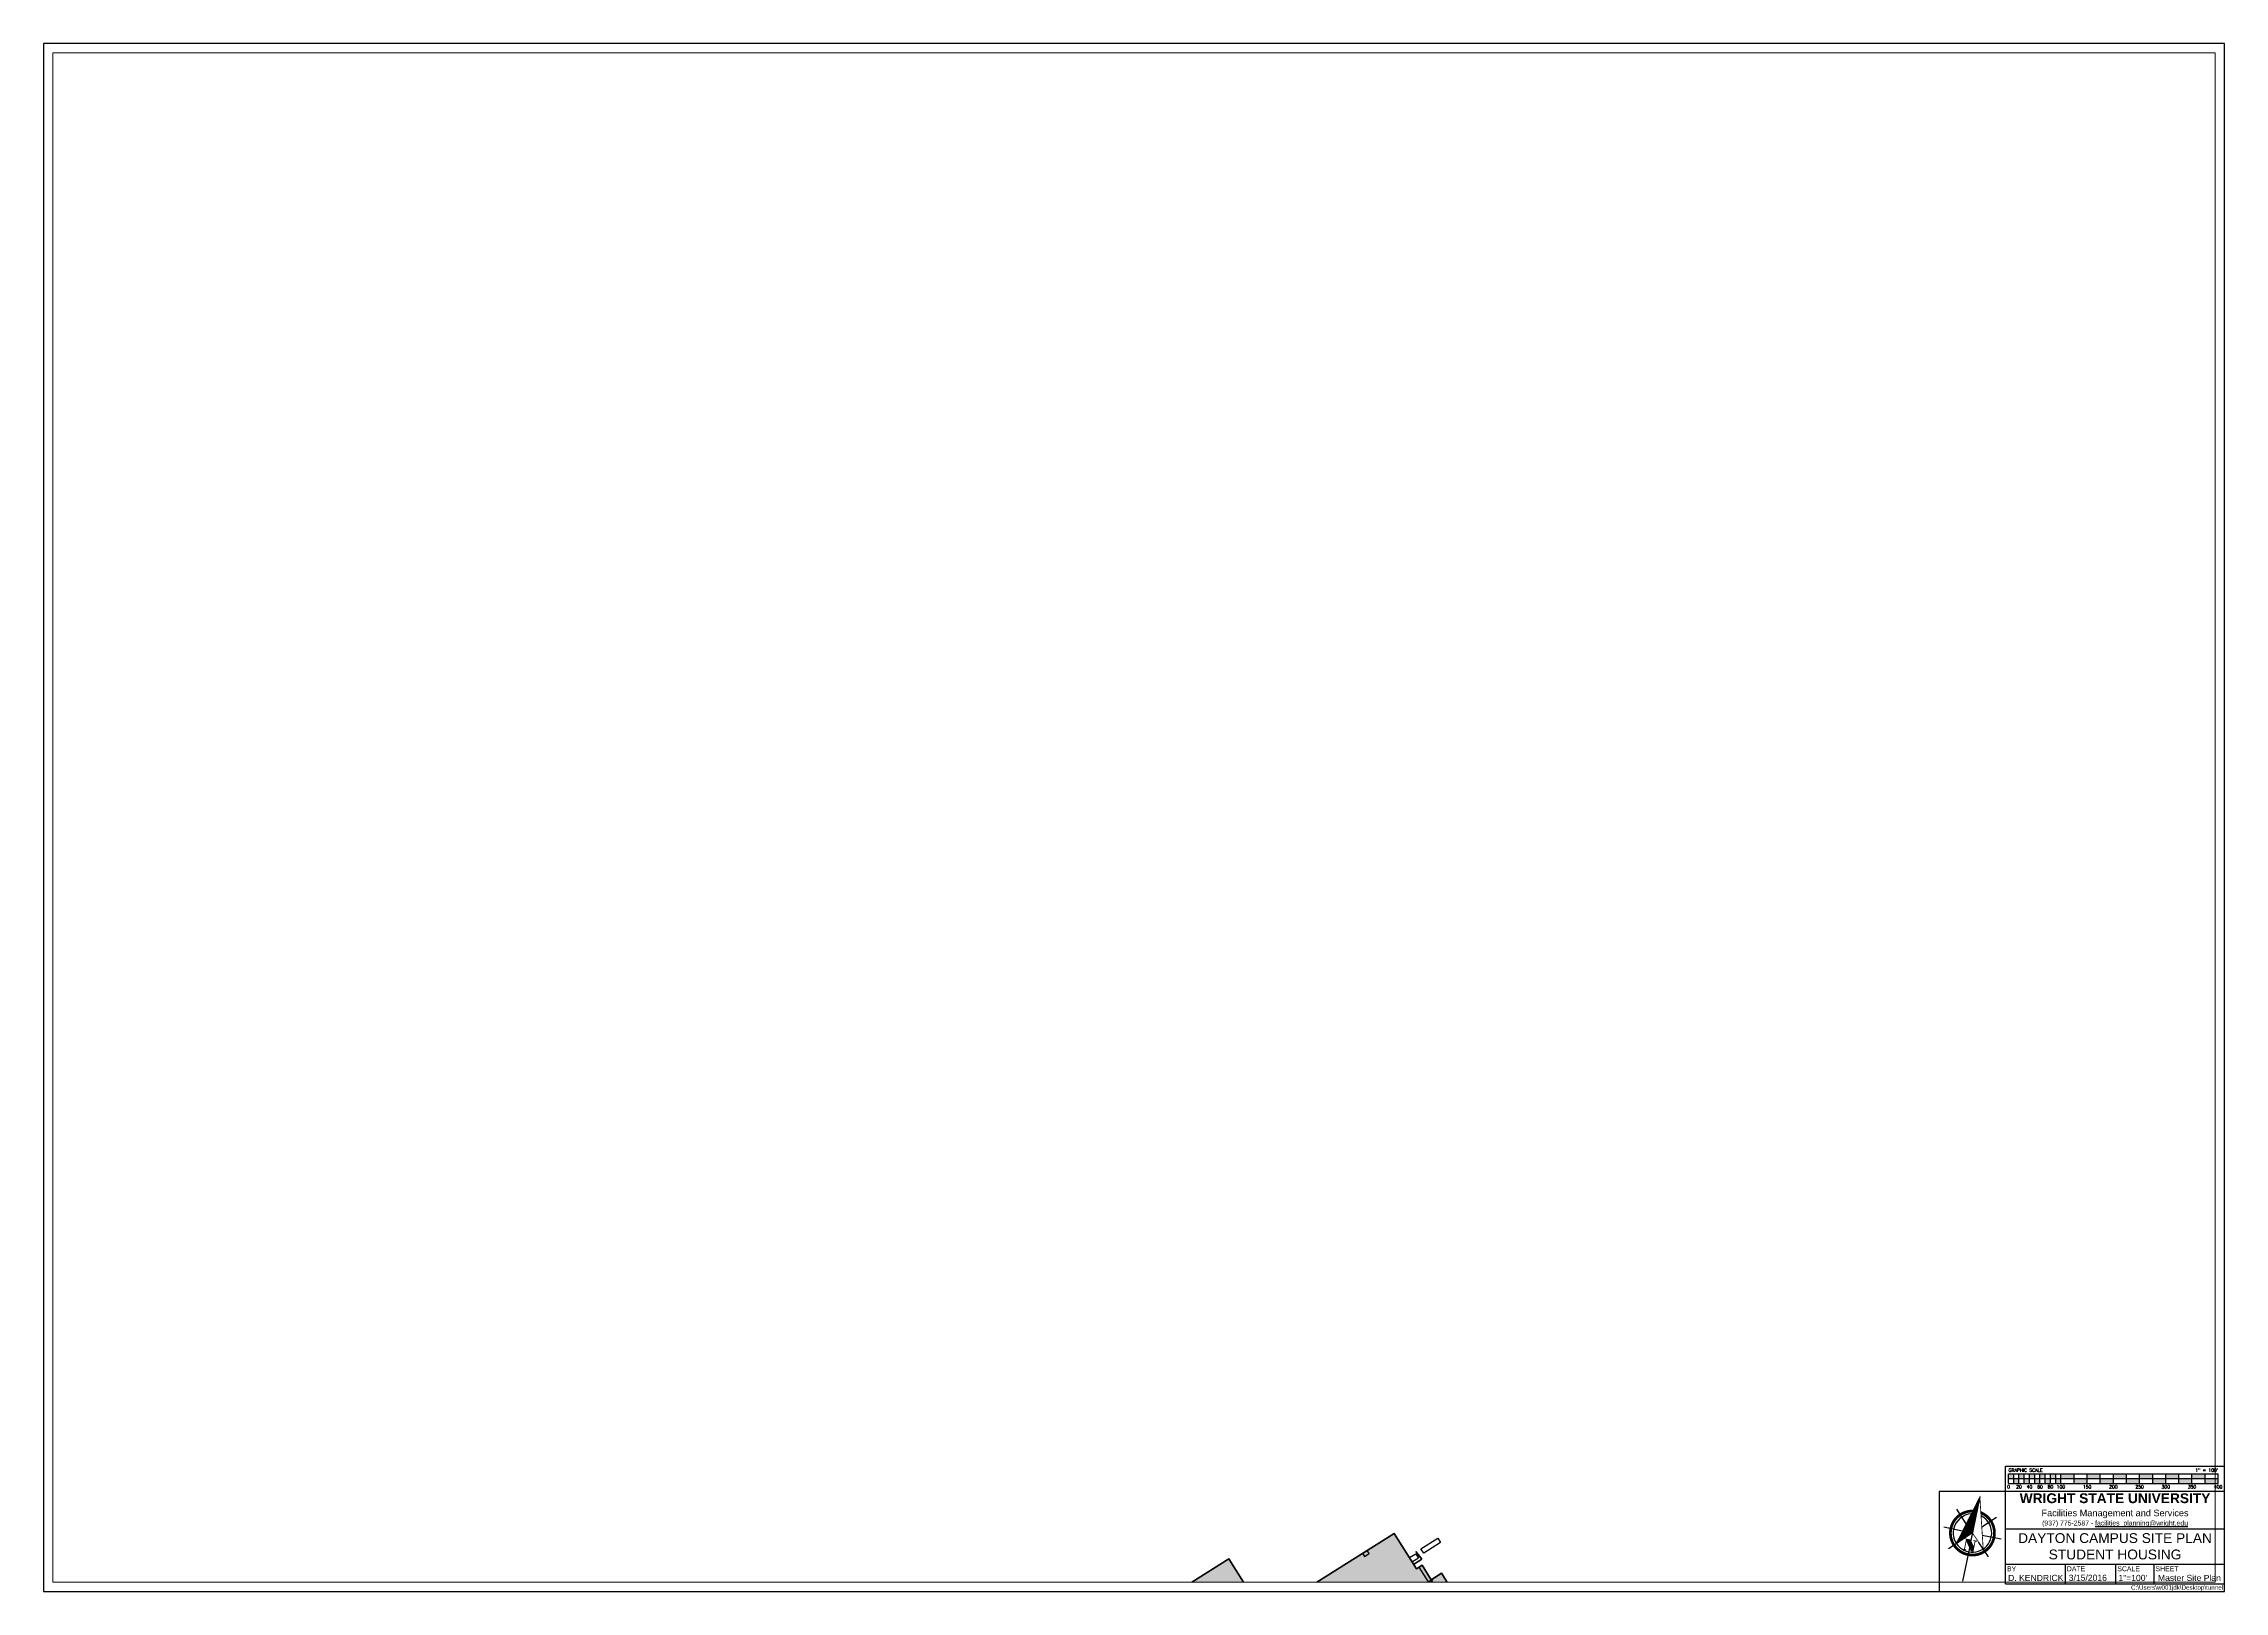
# Paper-space layout '3 00 - Campus Master Site Plans - Student Housing' of a CAD drawing. Header units: inches. Extents: x 0 to 41.6, y 0.1 to 29.6.
# The model-space entities are those that its viewports show. They can reach past a viewport. Long polylines and large blocks are cut down to what shows.
import ezdxf
from ezdxf.enums import TextEntityAlignment as Align

# ---------------------------------------------------------------- set-up
doc = ezdxf.new("R2010")
doc.units = ezdxf.units.IN
doc.header["$LTSCALE"] = 0.5
doc.header["$MEASUREMENT"] = 0
doc.set_wipeout_variables(frame=1)
doc.linetypes.add('HIDDEN', pattern=[0.375, 0.25, -0.125])
for name, color, linetype in [('BORDER', 11, 'Continuous'), ('BORDER-NOTE', 2, 'Continuous'), ('Buildings - Flagpoles', 114, 'Continuous'), ('Buildings - Hatch - Main Campus', 144, 'Continuous'), ('Buildings - Outline', 30, 'Continuous'), ('Buildings - Outside Mechanical Equipment', 54, 'Continuous'), ('Buildings - Text - Main Buildings', 100, 'Continuous'), ('Graphic Scale', 114, 'Continuous'), ('North Arrow', 2, 'Continuous'), ('Tunnel  - Hatch - Area not in a building', 151, 'Continuous'), ('Tunnel - Area not in a building', 151, 'Continuous'), ('Tunnel - Hatch', 51, 'Continuous'), ('Tunnel - Outline', 120, 'Continuous'), ('Wipeout', 7, 'Continuous')]:
    doc.layers.add(name, color=color, linetype=linetype)
doc.layers.add('Buildings - Outline - THICK', color=25, linetype='Continuous', lineweight=100)
for name, color, linetype, plot in [('Tunnel - Elevators', 3, 'Continuous', False), ('Tunnel - Polyline Length', 4, 'Continuous', False), ('Tunnel - Stairs', 210, 'Continuous', False), ('Viewport', 6, 'Continuous', False)]:
    doc.layers.add(name, color=color, linetype=linetype, plot=plot)
doc.styles.add('Arial', font='arial.ttf')
doc.styles.add('SIMPLEX', font='SIMPLEX.shx', dxfattribs={"width": 0.75})
doc.styles.add('Title Block', font='arial.ttf')

# ---------------------------------------------------------------- blocks, each defined once
blk = doc.blocks.new('*X9')
at = {"color": 0}
for p, q in [((146.36, -413.14), (147.62, -411.88)), ((146.55, -412.41), (147.62, -411.35)), ((146.75, -411.68), (147.62, -410.82)), ((146.95, -410.95), (147.62, -410.29)), ((147.15, -410.22), (147.62, -409.76)), ((147.35, -409.49), (147.62, -409.23)), ((147.55, -408.76), (147.62, -408.7)), ((143.36, -424.09), (147.62, -419.83)), ((143.56, -423.36), (147.62, -419.3)), ((143.76, -422.63), (147.62, -418.77)), ((143.96, -421.9), (147.62, -418.24)), ((144.16, -421.17), (147.62, -417.71)), ((144.36, -420.44), (147.62, -417.18)), ((144.56, -419.71), (147.62, -416.65)), ((144.76, -418.98), (147.62, -416.12)), ((144.96, -418.25), (147.62, -415.59)), ((145.16, -417.52), (147.62, -415.06)), ((145.36, -416.79), (147.62, -414.53)), ((145.56, -416.06), (147.62, -414)), ((145.76, -415.33), (147.62, -413.47)), ((145.96, -414.6), (147.62, -412.94)), ((146.16, -413.87), (147.62, -412.41)), ((142.76, -426.28), (147.62, -421.42)), ((142.96, -425.55), (147.62, -420.89)), ((143.16, -424.82), (147.62, -420.36))]:
    blk.add_line(p, q, dxfattribs=at)
blk = doc.blocks.new('north_small')
at = {"layer": 'North Arrow'}
blk.add_hatch(color=256, dxfattribs=at).paths.add_polyline_path([(0.153, 0.79), (0.041, 0.813), (0.04, 0.805), (0.069, 0.799), (0.034, 0.63), (0.034, 0.626), (0.033, 0.623), (0.032, 0.621), (0.03, 0.618), (0.029, 0.616), (0.028, 0.614), (0.026, 0.613), (0.024, 0.612), (0.023, 0.612), (0.021, 0.612), (0.019, 0.611), (0.016, 0.611), (0.013, 0.611), (0.01, 0.612), (0.006, 0.612), (0.002, 0.613), (0, 0.613), (-0.001, 0.605), (0.068, 0.591), (0.069, 0.599), (0.065, 0.6), (0.061, 0.601), (0.058, 0.602), (0.054, 0.604), (0.052, 0.605), (0.05, 0.606), (0.048, 0.607), (0.047, 0.608), (0.046, 0.609), (0.045, 0.611), (0.045, 0.613), (0.044, 0.615), (0.044, 0.618), (0.044, 0.621), (0.045, 0.625), (0.046, 0.628), (0.073, 0.762), (0.158, 0.573), (0.204, 0.563), (0.24, 0.738), (0.241, 0.742), (0.242, 0.745), (0.243, 0.748), (0.244, 0.751), (0.245, 0.753), (0.247, 0.755), (0.248, 0.756), (0.249, 0.757), (0.251, 0.758), (0.253, 0.758), (0.255, 0.758), (0.258, 0.758), (0.261, 0.758), (0.264, 0.758), (0.267, 0.758), (0.271, 0.757), (0.273, 0.757), (0.275, 0.765), (0.206, 0.779), (0.205, 0.771), (0.205, 0.771), (0.209, 0.77), (0.213, 0.769), (0.217, 0.767), (0.22, 0.766), (0.222, 0.765), (0.225, 0.764), (0.226, 0.762), (0.228, 0.761), (0.229, 0.759), (0.229, 0.758), (0.23, 0.756), (0.23, 0.753), (0.23, 0.75), (0.23, 0.747), (0.229, 0.744), (0.229, 0.74), (0.212, 0.659)])
for p, q in [((0.07, 1.095), (-0.113, 1.373)), ((0.329, 1.605), (0.159, 0.777)), ((0, 0.955), (-0.358, 1.029)), ((0.366, 1.034), (0.644, 1.218)), ((0.376, 0.878), (0.734, 0.805)), ((0.01, 0.799), (-0.269, 0.616)), ((0.13, 0.634), (0, 0)), ((0.305, 0.739), (0.489, 0.46))]:
    blk.add_line(p, q, dxfattribs=at)
at = {"layer": 'North Arrow', "const_width": 0.0525}
for points in [[(-0.224, 1.001, 1), (0.599, 0.833, 0.359415), (0.349, 1.305, 1)], [(0.193, 1.337, 0.359415), (-0.224, 1.001, 1)]]:
    blk.add_lwpolyline(points, format="xyb", dxfattribs=at)
at = {"layer": 'North Arrow'}
for points, const_width in [([(-0.122, 0.715), (0.329, 1.605), (0.393, 0.612), (0.188, 0.917), (-0.122, 0.715)], 0.0158), ([(0.046, 0.628), (0.045, 0.625), (0.044, 0.621), (0.044, 0.618), (0.044, 0.615), (0.045, 0.613), (0.045, 0.611), (0.046, 0.609), (0.047, 0.608), (0.048, 0.607), (0.05, 0.606), (0.052, 0.605), (0.054, 0.604), (0.058, 0.602), (0.061, 0.601), (0.065, 0.6), (0.069, 0.599), (0.068, 0.591), (-0.001, 0.605), (0, 0.613), (0.002, 0.613), (0.006, 0.612), (0.01, 0.612), (0.013, 0.611), (0.016, 0.611), (0.019, 0.611), (0.021, 0.612), (0.023, 0.612), (0.024, 0.612), (0.026, 0.613), (0.028, 0.614), (0.029, 0.616), (0.03, 0.618), (0.032, 0.621), (0.033, 0.623), (0.034, 0.626), (0.034, 0.63), (0.069, 0.799), (0.04, 0.805), (0.041, 0.813), (0.153, 0.79), (0.212, 0.659), (0.229, 0.74), (0.229, 0.744), (0.23, 0.747), (0.23, 0.75), (0.23, 0.753), (0.23, 0.756), (0.229, 0.758), (0.229, 0.759), (0.228, 0.761), (0.226, 0.762), (0.225, 0.764), (0.222, 0.765), (0.22, 0.766), (0.217, 0.767), (0.213, 0.769), (0.209, 0.77), (0.205, 0.771), (0.205, 0.771), (0.206, 0.779), (0.275, 0.765), (0.273, 0.757), (0.271, 0.757), (0.267, 0.758), (0.264, 0.758), (0.261, 0.758), (0.258, 0.758), (0.255, 0.758), (0.253, 0.758), (0.251, 0.758), (0.249, 0.757), (0.248, 0.756), (0.247, 0.755), (0.245, 0.753), (0.244, 0.751), (0.243, 0.748), (0.242, 0.745), (0.241, 0.742), (0.24, 0.738), (0.204, 0.563), (0.158, 0.573), (0.073, 0.762), (0.046, 0.628), (0.046, 0.628)], 0.00525)]:
    blk.add_lwpolyline(points, dxfattribs=dict(at, const_width=const_width))
for start, end in [(93.448, 168.4211), (168.4211, 348.4211), (348.4211, 63.3941)]:
    blk.add_arc((0.188, 0.917), 0.367, start, end, dxfattribs=at)
at = {"layer": 'North Arrow', "xscale": 0.05250000000000003, "yscale": 0.05250000000000003, "zscale": 0.05250000000000003, "rotation": 348.4210566735326}
blk.add_blockref('*X9', (-2.959, 24.171), dxfattribs=at)
blk = doc.blocks.new('1200')
at = {"layer": 'Graphic Scale'}
h = blk.add_hatch(color=256, dxfattribs=at)
h.paths.add_polyline_path([(0.086, 0.315), (0.086, 0.221), (0.186, 0.221), (0.186, 0.315)])
h.paths.add_polyline_path([(0.286, 0.221), (0.186, 0.221), (0.186, 0.127), (0.286, 0.127)])
h.paths.add_polyline_path([(0.386, 0.315), (0.286, 0.315), (0.286, 0.221), (0.386, 0.221)])
h.paths.add_polyline_path([(0.486, 0.221), (0.386, 0.221), (0.386, 0.127), (0.486, 0.127)])
h.paths.add_polyline_path([(0.486, 0.315), (0.486, 0.221), (0.586, 0.221), (0.586, 0.315)])
h.paths.add_polyline_path([(0.586, 0.221), (0.586, 0.127), (0.686, 0.127), (0.686, 0.221)])
h.paths.add_polyline_path([(0.686, 0.221), (0.786, 0.221), (0.786, 0.315), (0.686, 0.315)])
h.paths.add_polyline_path([(0.886, 0.221), (0.786, 0.221), (0.786, 0.127), (0.886, 0.127)])
h.paths.add_polyline_path([(0.986, 0.315), (0.886, 0.315), (0.886, 0.221), (0.986, 0.221)])
h.paths.add_polyline_path([(0.986, 0.221), (0.986, 0.127), (1.086, 0.127), (1.086, 0.221)])
h.paths.add_polyline_path([(1.336, 0.221), (1.336, 0.315), (1.086, 0.315), (1.086, 0.221)])
h.paths.add_polyline_path([(1.586, 0.127), (1.586, 0.221), (1.336, 0.221), (1.336, 0.127)])
h.paths.add_polyline_path([(1.836, 0.221), (1.836, 0.315), (1.586, 0.315), (1.586, 0.221)])
h.paths.add_polyline_path([(2.086, 0.127), (2.086, 0.221), (1.836, 0.221), (1.836, 0.127)])
h.paths.add_polyline_path([(2.336, 0.221), (2.336, 0.315), (2.086, 0.315), (2.086, 0.221)])
h.paths.add_polyline_path([(2.586, 0.127), (2.586, 0.221), (2.336, 0.221), (2.336, 0.127)])
h.paths.add_polyline_path([(2.586, 0.315), (2.586, 0.221), (2.836, 0.221), (2.836, 0.315)])
h.paths.add_polyline_path([(2.836, 0.221), (2.836, 0.127), (3.086, 0.127), (3.086, 0.221)])
h.paths.add_polyline_path([(3.086, 0.315), (3.086, 0.221), (3.336, 0.221), (3.336, 0.315)])
h.paths.add_polyline_path([(3.336, 0.221), (3.336, 0.127), (3.586, 0.127), (3.586, 0.221)])
h.paths.add_polyline_path([(3.586, 0.315), (3.586, 0.221), (3.836, 0.221), (3.836, 0.315)])
h.paths.add_polyline_path([(3.836, 0.221), (3.836, 0.127), (4.086, 0.127), (4.086, 0.221)])
for p, q in [((0.086, 0.127), (0.086, 0.315)), ((0.086, 0.315), (4.086, 0.315)), ((0.086, 0.221), (4.086, 0.221)), ((0.086, 0.127), (4.086, 0.127)), ((0.186, 0.127), (0.186, 0.315)), ((0.286, 0.127), (0.286, 0.315)), ((0.386, 0.127), (0.386, 0.315)), ((0.486, 0.127), (0.486, 0.315)), ((0.586, 0.127), (0.586, 0.315)), ((0.686, 0.127), (0.686, 0.315)), ((0.786, 0.127), (0.786, 0.315)), ((0.886, 0.127), (0.886, 0.315)), ((0.986, 0.127), (0.986, 0.315)), ((1.086, 0.127), (1.086, 0.315)), ((1.336, 0.127), (1.336, 0.315)), ((1.586, 0.127), (1.586, 0.315)), ((1.836, 0.127), (1.836, 0.315)), ((2.086, 0.127), (2.086, 0.315)), ((2.336, 0.127), (2.336, 0.315)), ((2.586, 0.127), (2.586, 0.315)), ((2.836, 0.127), (2.836, 0.315)), ((3.086, 0.127), (3.086, 0.315)), ((3.336, 0.127), (3.336, 0.315)), ((3.586, 0.127), (3.586, 0.315)), ((3.836, 0.127), (3.836, 0.315)), ((4.086, 0.127), (4.086, 0.315))]:
    blk.add_line(p, q, dxfattribs=at)
at = {"layer": 'Graphic Scale', "style": 'SIMPLEX'}
for s, p in [('0', (0.086, 0.066)), ('20', (0.286, 0.066)), ('40', (0.486, 0.066)), ('60', (0.686, 0.066)), ('80', (0.886, 0.066)), ('100', (1.086, 0.066)), ('150', (1.586, 0.066)), ('200', (2.086, 0.066)), ('250', (2.586, 0.066)), ('300', (3.086, 0.066)), ('350', (3.586, 0.066)), ('400', (4.086, 0.066))]:
    blk.add_text(s, height=0.0625, dxfattribs=at).set_placement(p, align=Align.MIDDLE_CENTER)
blk.add_text('GRAPHIC SCALE', height=0.0625, dxfattribs=at).set_placement((0.086, 0.383), align=Align.MIDDLE_LEFT)
blk.add_text('1" = 100\'', height=0.0625, dxfattribs=at).set_placement((4.086, 0.383), align=Align.MIDDLE_RIGHT)
blk = doc.blocks.new('elevator')
at = {"linetype": 'Continuous', "lineweight": -3, "const_width": 5}
blk.add_lwpolyline([(42, 42), (42, -42), (-42, -42), (-42, 42)], close=True, dxfattribs=at)
for points in [[(42, -42), (-42, 42)], [(42, 42), (-42, -42)]]:
    blk.add_lwpolyline(points, dxfattribs=at)
blk = doc.blocks.new('stairs')
at = {"linetype": 'Continuous', "lineweight": -3, "const_width": 5}
blk.add_lwpolyline([(0, 0), (0, 131), (272, 131), (272, 0)], close=True, dxfattribs=at)
for points in [[(31, 15), (31, 115)], [(73, 15), (73, 115)], [(115, 15), (115, 115)], [(157, 15), (157, 115)], [(199, 15), (199, 115)], [(240, 15), (240, 115)]]:
    blk.add_lwpolyline(points, dxfattribs=at)
blk = doc.blocks.new('Flagpole')
at = {"color": 0}
for points in [[(0.38, -0.01), (0.38, -0.06), (0.37, -0.11), (0.35, -0.15), (0.33, -0.2), (0.31, -0.24), (0.27, -0.28), (0.24, -0.31), (0.2, -0.34), (0.16, -0.36), (0.11, -0.38), (-0.01, -0.4), (-0.08, -0.39), (-0.13, -0.38), (-0.17, -0.36), (-0.21, -0.34), (-0.25, -0.31), (-0.29, -0.28), (-0.32, -0.24), (-0.34, -0.2), (-0.37, -0.15), (-0.38, -0.11), (-0.39, -0.06), (-0.39, -0.01), (-0.39, 0.04), (-0.38, 0.08), (-0.37, 0.13), (-0.34, 0.17), (-0.32, 0.22), (-0.29, 0.25), (-0.25, 0.29), (-0.21, 0.31), (-0.17, 0.34), (-0.13, 0.36), (-0.08, 0.37), (-0.01, 0.37), (0.11, 0.36), (0.16, 0.34), (0.2, 0.31), (0.24, 0.29), (0.27, 0.25), (0.31, 0.22), (0.33, 0.17), (0.35, 0.13), (0.37, 0.08), (0.38, 0.04), (0.38, -0.01), (0.38, -0.01)], [(-0.01, 1.53), (0.01, 1.56), (0.04, 1.58), (0.07, 1.59), (0.1, 1.6), (0.21, 1.6), (0.24, 1.58), (0.27, 1.57), (0.29, 1.54), (0.3, 1.53)], [(-0.01, 0.37), (-0.01, 1.53)], [(-0.01, 1.22), (0.01, 1.25), (0.04, 1.27), (0.07, 1.28), (0.1, 1.29), (0.21, 1.29), (0.24, 1.28), (0.27, 1.26), (0.29, 1.23), (0.3, 1.22)], [(0.61, 1.53), (0.59, 1.51), (0.56, 1.48), (0.53, 1.47), (0.5, 1.46), (0.39, 1.46), (0.36, 1.48), (0.33, 1.5), (0.31, 1.52), (0.3, 1.53)], [(0.61, 1.22), (0.59, 1.2), (0.56, 1.18), (0.53, 1.16), (0.43, 1.15), (0.39, 1.15), (0.36, 1.17), (0.33, 1.19), (0.31, 1.21), (0.3, 1.22)], [(0.61, 1.53), (0.61, 1.22)]]:
    blk.add_lwpolyline(points, dxfattribs=at)
at = {"insert": (-0.22, 0.14), "char_height": 0.3, "attachment_point": 1, "style": 'Arial'}
blk.add_mtext_dynamic_manual_height_columns('FP', width=0.679, gutter_width=1, heights=[0], dxfattribs=at)

msp = doc.modelspace()

# ---------------------------------------------------------------- hatches: boundary and pattern name
at = {"layer": 'Buildings - Hatch - Main Campus'}
for points in [[(18347931, 7841056), (18347747, 7841247), (18348111, 7841597), (18347259, 7842486), (18346373, 7841636), (18347224, 7840748), (18347414, 7840930), (18347601, 7840734), (18347505, 7840642), (18348145, 7839974), (18349369, 7841148), (18349553, 7840956), (18349320, 7840734), (18350135, 7839884), (18350987, 7840701), (18350488, 7841222), (18350576, 7841307), (18350377, 7841515), (18350917, 7842033), (18352901, 7839964), (18353749, 7840778), (18353830, 7840855), (18353581, 7841115), (18353760, 7841286), (18352000, 7843123), (18351803, 7842934), (18351536, 7843212), (18351428, 7843108), (18350778, 7843786)], [(18349378, 7838077), (18349630, 7838321), (18349325, 7838636), (18349984, 7839274), (18351878, 7837315), (18351046, 7836510), (18351079, 7836475), (18350101, 7835530), (18350082, 7835531), (18350079, 7835353), (18348961, 7835372), (18348964, 7835540), (18348942, 7835542), (18348691, 7835802), (18348770, 7835878), (18348658, 7835994), (18348754, 7836086), (18348693, 7836149), (18348672, 7836128), (18348575, 7836228), (18346818, 7834529), (18346490, 7834212), (18346435, 7834268), (18346374, 7834209), (18346297, 7834289), (18346359, 7834348), (18345958, 7834762), (18346286, 7835079), (18348171, 7836903), (18348424, 7836641), (18348493, 7836708), (18349043, 7836139), (18349298, 7836386), (18349530, 7836146), (18350496, 7837081), (18350778, 7836789), (18350945, 7836951), (18349827, 7838107), (18349624, 7837911), (18350198, 7837317), (18350154, 7837275), (18350241, 7837185), (18349608, 7836572), (18348709, 7837502), (18349342, 7838114)], [(18356961, 7839300), (18356679, 7839590), (18355742, 7839611), (18355450, 7839327), (18356191, 7838563), (18356473, 7838833)], [(18343043, 7838960), (18342865, 7838788), (18342754, 7838903), (18342489, 7838647), (18342601, 7838532), (18342422, 7838360), (18343735, 7837003), (18343333, 7836614), (18343330, 7836617), (18343074, 7836369), (18343180, 7836260), (18343157, 7836238), (18343688, 7835689), (18345258, 7837207), (18344727, 7837756), (18344682, 7837713), (18344577, 7837822), (18344446, 7837696), (18344265, 7837883), (18344173, 7837794)], [(18353270, 7836305), (18353443, 7836126), (18353764, 7836436), (18353586, 7836620), (18355075, 7838057), (18354437, 7838719), (18351824, 7836199), (18352468, 7835531), (18352713, 7835767), (18352804, 7835673), (18352742, 7835613), (18352909, 7835439), (18353274, 7835791), (18353107, 7835965), (18353040, 7835900), (18352949, 7835995)], [(18357080, 7838224), (18356693, 7838624), (18354955, 7836944), (18355208, 7836683), (18355090, 7836568), (18355056, 7836604), (18353951, 7835532), (18355407, 7834032), (18356504, 7835096), (18356388, 7835216), (18356511, 7835335), (18356631, 7835211), (18357033, 7835602)]]:
    msp.add_hatch(color=256, dxfattribs=at).paths.add_polyline_path(points)
h = msp.add_hatch(color=256, dxfattribs=at)
h.dxf.hatch_style = 1
h.paths.add_polyline_path([(18345374, 7841016), (18344314, 7839991), (18344570, 7839727), (18344527, 7839685), (18344541, 7839671), (18344543, 7839673), (18344646, 7839567), (18344643, 7839564), (18344650, 7839557), (18344575, 7839484), (18344577, 7839482), (18344574, 7839480), (18344473, 7839251), (18344703, 7839084), (18344710, 7839094), (18344675, 7839120), (18344776, 7839258), (18344799, 7839291), (18344828, 7839330), (18345022, 7839240), (18345033, 7839235), (18345083, 7839283), (18345077, 7839289), (18345121, 7839330), (18345274, 7839172), (18345230, 7839131), (18345244, 7839116), (18345287, 7839158), (18345441, 7839000), (18345311, 7838875), (18345325, 7838860), (18345457, 7838988), (18345610, 7838830), (18345478, 7838702), (18345609, 7838567), (18345652, 7838609), (18345805, 7838451), (18345762, 7838409), (18345776, 7838395), (18345819, 7838436), (18345972, 7838278), (18345929, 7838237), (18345943, 7838222), (18345986, 7838264), (18346139, 7838106), (18346096, 7838064), (18346115, 7838045), (18346411, 7838332), (18346370, 7838375), (18346466, 7838468), (18346508, 7838425), (18346522, 7838439), (18346480, 7838482), (18346811, 7838802), (18346852, 7838759), (18346867, 7838773), (18346825, 7838816), (18346921, 7838909), (18346963, 7838866), (18347260, 7839154), (18347241, 7839173), (18347198, 7839131), (18347045, 7839289), (18347088, 7839331), (18347074, 7839345), (18347031, 7839304), (18346878, 7839462), (18346921, 7839503), (18346907, 7839518), (18346864, 7839477), (18346709, 7839636), (18346753, 7839679), (18346624, 7839813), (18346492, 7839686), (18346339, 7839844), (18346471, 7839971), (18346457, 7839985), (18346413, 7839942)])
at = {"layer": 'Tunnel  - Hatch - Area not in a building'}
h = msp.add_hatch(color=256, dxfattribs=at)
h.dxf.hatch_style = 1
h.paths.add_polyline_path([(18352242, 7840653), (18352142, 7840758), (18350296, 7838954), (18350397, 7838849)])
h = msp.add_hatch(color=256, dxfattribs=at)
h.dxf.hatch_style = 1
h.paths.add_polyline_path([(18348813, 7840081), (18348580, 7840391), (18348490, 7840305), (18348588, 7840202), (18348584, 7840078), (18347886, 7839408), (18346899, 7839802), (18346766, 7839673), (18346844, 7839593), (18346928, 7839674), (18347958, 7839262), (18348674, 7839948), (18349606, 7838908), (18349680, 7838981), (18349430, 7839260), (18349496, 7839319)])
h = msp.add_hatch(color=256, dxfattribs=at)
h.dxf.hatch_style = 1
h.paths.add_polyline_path([(18354955, 7838705), (18354365, 7839316), (18354341, 7839293), (18353122, 7840176), (18353018, 7840076), (18354236, 7839192), (18354737, 7838674), (18354735, 7838573), (18354655, 7838495), (18354780, 7838366), (18354982, 7838561), (18355228, 7838557), (18355902, 7837863), (18356006, 7837963), (18355510, 7838474), (18355902, 7838854), (18355801, 7838957), (18355409, 7838577), (18355290, 7838700)])
h = msp.add_hatch(color=256, dxfattribs=at)
h.dxf.hatch_style = 1
h.paths.add_polyline_path([(18345692, 7838484), (18345613, 7838566), (18344745, 7837739), (18344829, 7837653)])
h = msp.add_hatch(color=256, dxfattribs=at)
h.dxf.hatch_style = 1
h.paths.add_polyline_path([(18351910, 7836809), (18351596, 7837042), (18351500, 7836949), (18351814, 7836716), (18352193, 7836554), (18352293, 7836650)])
h = msp.add_hatch(color=256, dxfattribs=at)
h.dxf.hatch_style = 1
h.paths.add_polyline_path([(18342944, 7836015), (18343038, 7835917), (18343249, 7836143), (18343283, 7836176), (18343522, 7836408), (18343439, 7836494)])
h = msp.add_hatch(color=256, dxfattribs=at)
h.dxf.hatch_style = 1
h.paths.add_polyline_path([(18353957, 7836627), (18353854, 7836527), (18353678, 7836709), (18353600, 7836633), (18353609, 7836624), (18353599, 7836615), (18353846, 7836360), (18353951, 7836462), (18354416, 7835983), (18354502, 7836066)])
at = {"layer": 'Tunnel - Hatch'}
h = msp.add_hatch(color=256, dxfattribs=at)
h.paths.add_polyline_path([(18357037, 7835605), (18356748, 7835903), (18356549, 7836108), (18355846, 7836832), (18355275, 7836284), (18355294, 7836265), (18355311, 7836281), (18355425, 7836163), (18355408, 7836147), (18355437, 7836118), (18355453, 7836133), (18355554, 7836028), (18355456, 7835934), (18356044, 7835322), (18356018, 7835297), (18356133, 7835178), (18356162, 7835207), (18356309, 7835053), (18356280, 7835025), (18356343, 7834959), (18356029, 7834657), (18355841, 7834477), (18355745, 7834576), (18355797, 7834626), (18355826, 7834595), (18356098, 7834856), (18356208, 7834961), (18355100, 7836115), (18354669, 7835702), (18353944, 7836456), (18353829, 7836346), (18353582, 7836604), (18353605, 7836626), (18353298, 7836943), (18351304, 7835022), (18351501, 7834817), (18351694, 7834814), (18351690, 7834556), (18351910, 7834553), (18351908, 7834453), (18351688, 7834457), (18351660, 7832890), (18351796, 7832887), (18351795, 7832835), (18351499, 7832840), (18351500, 7832892), (18351564, 7832891), (18351564, 7832899), (18351517, 7832948), (18351173, 7832610), (18351207, 7832576), (18351153, 7832522), (18351119, 7832557), (18350943, 7832387), (18350941, 7832315), (18350869, 7832317), (18350767, 7832218), (18350811, 7832174), (18350819, 7832173), (18350820, 7832232), (18350872, 7832231), (18350866, 7831933), (18351058, 7831929), (18351057, 7831869), (18350813, 7831874), (18350817, 7832077), (18348051, 7832116), (18348052, 7832140), (18347924, 7832143), (18347920, 7831876), (18347974, 7831820), (18347629, 7831485), (18347579, 7831537), (18346955, 7831546), (18346909, 7831501), (18346785, 7831629), (18346584, 7831433), (18346328, 7831182), (18346342, 7831168), (18345920, 7830788), (18345934, 7830774), (18345685, 7830531), (18345710, 7830506), (18345635, 7830433), (18345610, 7830459), (18344829, 7829802), (18344624, 7829605), (18344389, 7829379), (18344414, 7829353), (18344330, 7829273), (18344391, 7829210), (18345194, 7828373), (18345160, 7828332), (18345286, 7828225), (18345611, 7827849), (18345603, 7827842), (18345637, 7827807), (18345876, 7828037), (18345873, 7827877), (18345736, 7827746), (18345867, 7827610), (18345864, 7827452), (18345847, 7827453), (18345831, 7826653), (18345826, 7826441), (18346193, 7826042, -0.212422), (18346041, 7825823, -0.02245), (18345890, 7825736, 0.154431), (18345574, 7825452, 0.061425), (18345563, 7825425), (18345554, 7825427, 0.372914), (18345619, 7825305), (18345622, 7825314, 0.295179), (18345731, 7825339), (18345838, 7825268), (18345812, 7825232), (18345816, 7825229), (18345849, 7825272), (18346018, 7825149), (18345824, 7824963), (18345627, 7824680), (18346459, 7823813), (18346861, 7824198), (18346859, 7824199), (18346937, 7824274), (18347006, 7824202), (18347386, 7823815), (18347504, 7823929), (18347529, 7823903), (18347553, 7823927), (18347537, 7823943), (18347528, 7823953), (18347670, 7824091), (18347680, 7824081), (18347680, 7824081), (18347752, 7824151), (18348609, 7823268), (18348607, 7823265), (18348676, 7823194), (18348851, 7823013), (18348891, 7823023), (18348937, 7822975), (18348926, 7822936), (18349113, 7822742), (18349153, 7822753), (18349200, 7822705), (18349188, 7822665), (18349284, 7822567), (18349403, 7822683), (18349433, 7822652), (18349705, 7822648), (18349763, 7822704), (18349826, 7822640), (18349799, 7822613), (18350080, 7822324), (18350108, 7822351), (18350240, 7822214), (18350217, 7822191), (18350421, 7821981), (18350448, 7822008), (18350515, 7821939), (18350487, 7821913), (18350555, 7821843), (18350520, 7821809), (18350516, 7821553), (18350553, 7821515), (18350427, 7821393), (18351095, 7820705), (18349792, 7819441), (18348962, 7820298), (18349015, 7820368), (18349279, 7820107), (18349313, 7820106), (18350463, 7821221), (18350098, 7821597), (18350001, 7821598), (18349954, 7821553), (18349867, 7821643), (18349832, 7821610), (18349778, 7821666), (18349861, 7821746), (18349842, 7821765), (18349781, 7821766), (18349650, 7821901), (18349651, 7821962), (18349632, 7821981), (18349550, 7821901), (18349497, 7821956), (18349531, 7821989), (18349431, 7822091), (18349478, 7822135), (18349487, 7822222), (18349114, 7822607), (18348330, 7821846), (18348010, 7822176), (18348795, 7822938), (18348613, 7823126), (18348537, 7823204), (18348216, 7822893), (18348188, 7822922), (18348116, 7822851), (18348016, 7822959), (18348407, 7823338), (18347814, 7823949), (18347436, 7823582), (18347320, 7823701), (18347342, 7823723), (18346917, 7824138), (18346424, 7823665), (18346367, 7823724), (18346396, 7823752), (18346106, 7824053), (18346077, 7824025), (18346023, 7824082), (18346052, 7824110), (18345764, 7824410), (18345736, 7824382), (18345677, 7824443), (18345706, 7824470), (18345489, 7824697), (18345420, 7824631), (18345386, 7824665), (18345647, 7824915), (18345402, 7825170), (18345331, 7825244), (18344587, 7824530), (18344525, 7824595), (18344686, 7824744), (18345274, 7825309), (18344123, 7826503), (18344214, 7826591), (18344265, 7826537), (18344238, 7826511), (18344450, 7826290), (18344614, 7826119), (18344672, 7826058), (18344747, 7825988), (18345336, 7825374), (18345981, 7825989), (18345646, 7826340), (18345651, 7826855), (18345662, 7827422), (18345458, 7827635), (18345516, 7827691), (18345483, 7827726), (18345323, 7827573), (18345196, 7827706), (18345052, 7827568), (18344961, 7827690), (18345301, 7827945), (18344866, 7828526), (18344891, 7828550), (18344314, 7829152), (18344236, 7829232), (18343673, 7828692), (18343736, 7828625), (18343594, 7828489), (18343523, 7828563), (18343462, 7828504), (18342969, 7829018), (18342828, 7829183), (18342501, 7829510), (18342689, 7829692), (18342459, 7829927), (18342399, 7829869), (18342348, 7829921), (18342460, 7830030), (18342790, 7829690), (18342608, 7829514), (18343020, 7829068), (18343104, 7828981), (18343455, 7828616), (18343908, 7829051), (18343771, 7829194), (18343967, 7829380), (18344105, 7829240), (18344523, 7829640), (18344764, 7829871), (18345499, 7830574), (18345372, 7830704), (18345446, 7830777), (18345573, 7830646), (18345823, 7830889), (18345837, 7830874), (18346231, 7831283), (18346245, 7831268), (18346500, 7831520), (18346702, 7831715), (18346579, 7831844), (18346625, 7831889), (18346633, 7832511), (18345805, 7833366), (18344564, 7835323), (18344127, 7835788), (18343338, 7836598), (18344285, 7837506), (18343082, 7838749), (18342941, 7838613), (18342835, 7838722), (18343060, 7838940), (18344169, 7837794), (18344162, 7837787), (18344183, 7837765), (18344195, 7837777), (18344471, 7837492), (18344679, 7837694), (18344700, 7837672), (18344750, 7837721), (18345939, 7838876), (18344789, 7840062), (18344858, 7840128), (18344883, 7840102), (18345328, 7840533), (18345522, 7840333), (18345590, 7840398), (18345822, 7840158), (18345755, 7840093), (18346333, 7839512), (18346310, 7839490), (18346432, 7839364), (18346699, 7839622), (18346714, 7839631), (18346892, 7839804), (18347871, 7839400), (18348583, 7840054), (18348586, 7840178), (18348509, 7840259), (18348477, 7840292), (18348481, 7840296), (18348035, 7840761), (18348187, 7840906), (18348283, 7840806), (18348724, 7841229), (18348628, 7841328), (18348778, 7841471), (18348873, 7841372), (18349026, 7841519), (18348930, 7841619), (18348988, 7841674), (18349084, 7841574), (18349183, 7841669), (18349220, 7841629), (18349555, 7841951), (18349463, 7842047), (18349556, 7842136), (18349710, 7841975), (18350070, 7841968), (18350728, 7842598), (18350804, 7842516), (18350753, 7842467), (18350773, 7842446), (18350768, 7842441), (18350786, 7842422), (18350953, 7842383), (18351191, 7842378), (18351224, 7842346), (18351473, 7842585), (18351480, 7842577), (18351505, 7842600), (18351497, 7842608), (18351713, 7842815), (18351720, 7842807), (18351824, 7842909), (18351898, 7842832), (18351627, 7842572), (18351783, 7842409), (18351724, 7842352), (18351568, 7842515), (18351500, 7842442, 0.103983), (18351373, 7842191), (18352010, 7841527), (18352273, 7841780), (18352239, 7841815, 0.30198), (18352240, 7841828), (18352578, 7842152), (18352629, 7842201), (18352649, 7842180), (18352706, 7842235), (18352698, 7842244), (18352766, 7842309), (18352810, 7842263), (18352778, 7842233), (18352912, 7842093), (18352944, 7842123), (18352990, 7842076), (18352973, 7842059), (18352983, 7842049), (18352738, 7841815), (18352702, 7841853, 0.194152), (18352487, 7841723), (18352505, 7841704), (18352469, 7841670), (18352514, 7841623), (18352410, 7841524), (18352382, 7841552), (18352175, 7841355), (18352454, 7841064), (18352439, 7841049), (18352459, 7841028), (18352474, 7841043), (18352518, 7840997), (18352548, 7841025), (18352589, 7840982), (18352560, 7840954), (18352707, 7840800), (18352812, 7840691, 0.140936), (18353143, 7840872), (18353022, 7840999), (18353080, 7841055), (18353203, 7840927), (18353327, 7841048), (18353320, 7841056), (18353467, 7841197), (18353562, 7841097), (18353503, 7841041), (18353485, 7841059), (18353459, 7841033), (18353467, 7841025), (18352801, 7840386), (18353055, 7840120), (18353291, 7839922), (18354339, 7839292), (18354363, 7839315), (18354954, 7838704), (18355293, 7838700), (18355412, 7838577), (18355805, 7838956), (18355905, 7838852), (18355513, 7838473), (18356017, 7837951), (18356057, 7837909), (18356151, 7837811), (18356166, 7837825), (18356323, 7837662), (18356540, 7837872), (18356543, 7837869), (18356704, 7838025), (18356786, 7837940), (18356567, 7837729), (18356668, 7837625), (18355949, 7836932), (18357037, 7835808), (18357103, 7835744), (18357611, 7835537), (18358466, 7835206), (18358518, 7835340), (18358681, 7835430), (18359561, 7835088), (18359512, 7834978), (18358753, 7835272, 0.410779), (18358570, 7835192), (18358501, 7835015), (18358399, 7835055), (18358213, 7834575, 0.850777), (18358200, 7834542), (18358114, 7834340), (18358017, 7834009), (18357550, 7834190), (18357255, 7833428), (18357266, 7833424), (18357270, 7833434), (18357548, 7833327), (18357609, 7833303), (18357623, 7833297), (18357618, 7833279), (18357607, 7833242), (18357601, 7833244), (18357588, 7833201), (18357594, 7833199), (18357524, 7832959), (18357516, 7832962), (18357509, 7832943), (18357476, 7832812), (18357458, 7832767), (18357475, 7832735), (18358785, 7832226), (18358832, 7832347), (18359011, 7832279), (18358990, 7832225), (18359049, 7832202), (18359040, 7832179), (18358967, 7832148), (18358855, 7832100), (18358751, 7832140), (18358759, 7832159), (18357449, 7832668), (18357416, 7832655), (18357361, 7832513), (18357318, 7832530), (18357326, 7832551), (18357304, 7832559), (18357317, 7832595), (18357332, 7832632), (18357368, 7832725), (18357389, 7832717), (18357395, 7832733), (18357374, 7832741), (18357423, 7832867), (18357538, 7833249), (18357243, 7833364), (18357243, 7833366), (18357232, 7833370), (18357231, 7833368), (18357156, 7833397), (18357529, 7834358), (18357604, 7834329), (18357576, 7834257), (18357884, 7834137), (18357997, 7834190), (18357917, 7834374), (18357998, 7834410), (18357972, 7834468), (18358013, 7834486), (18358263, 7835130), (18357559, 7835403)])
h.paths.add_polyline_path([(18350523, 7821148), (18350955, 7820703), (18349793, 7819575), (18349361, 7820021)], flags=16)
h.paths.add_polyline_path([(18349052, 7822669), (18348317, 7821956), (18348120, 7822160), (18348854, 7822872)], flags=16)
h.paths.add_polyline_path([(18347618, 7831620), (18347618, 7831648), (18347546, 7831722), (18347472, 7831650), (18347472, 7831634), (18347073, 7831642), (18347073, 7831668), (18347101, 7831668), (18347103, 7831744), (18347009, 7831743), (18346918, 7831654), (18346917, 7831630), (18346707, 7831847), (18346731, 7831847), (18346822, 7831936), (18346824, 7832020), (18346748, 7832021), (18346747, 7831993), (18346721, 7831993), (18346727, 7832401), (18346746, 7832401), (18346817, 7832471), (18346748, 7832542), (18346729, 7832542), (18346729, 7832554), (18346927, 7832746), (18346939, 7832746), (18346939, 7832727), (18347008, 7832656), (18347080, 7832725), (18347080, 7832744), (18347488, 7832738), (18347633, 7832736), (18347647, 7832736), (18347847, 7832530), (18347821, 7832530), (18347748, 7832459), (18347819, 7832385), (18347831, 7832385), (18347825, 7831977), (18347809, 7831977), (18347736, 7831905), (18347807, 7831831), (18347835, 7831831)], flags=16)
h.paths.add_polyline_path([(18349154, 7832203), (18348774, 7832595), (18349135, 7832946), (18351217, 7834937), (18351594, 7834552), (18351568, 7833131), (18350717, 7832303), (18350587, 7832178)], flags=16)
h.paths.add_polyline_path([(18348929, 7832227), (18347981, 7832241), (18347981, 7832217), (18347925, 7832218), (18347929, 7832491), (18347975, 7832536), (18347891, 7832622), (18348101, 7832826), (18348196, 7832728), (18348194, 7832596), (18348612, 7832590), (18348947, 7832244)], flags=16)
h.paths.add_polyline_path([(18348718, 7832708), (18348378, 7832713), (18348095, 7833004), (18347799, 7832717), (18347643, 7832877), (18347597, 7832833), (18346974, 7832842), (18346926, 7832890), (18346664, 7832636), (18345883, 7833431), (18344686, 7835400), (18344213, 7835872), (18343823, 7836280), (18344763, 7837190), (18344579, 7837380), (18344788, 7837581), (18344769, 7837600), (18344820, 7837648), (18345670, 7838464), (18345742, 7838534), (18345775, 7838499), (18345951, 7838669), (18346059, 7838667), (18346060, 7838703), (18346252, 7838700), (18346251, 7838664), (18346307, 7838663), (18346344, 7838699), (18346224, 7838822), (18346168, 7838772), (18346153, 7838791), (18346505, 7839131), (18346587, 7839200), (18346516, 7839277), (18346782, 7839536), (18346792, 7839551), (18346921, 7839676), (18347957, 7839261), (18348673, 7839947), (18349624, 7838903), (18350506, 7837988), (18350016, 7837520), (18350136, 7837396), (18350351, 7837604), (18350318, 7837638), (18350590, 7837901), (18351310, 7837154), (18349723, 7835644), (18349508, 7835647), (18348505, 7836675), (18347946, 7836134), (18347929, 7836152), (18347763, 7835991), (18347777, 7835977), (18347669, 7835873), (18347655, 7835887), (18347618, 7835851), (18347635, 7835833), (18346573, 7834806), (18346640, 7834737), (18347219, 7835297), (18347321, 7835192), (18347436, 7835303), (18347516, 7835221), (18347611, 7835313), (18347430, 7835501), (18348229, 7836274), (18348505, 7836541), (18348707, 7836332), (18348656, 7836282), (18348726, 7836210), (18348777, 7836260), (18348975, 7836057), (18349466, 7835550), (18349762, 7835545), (18351378, 7837083), (18351503, 7836953), (18351823, 7836714), (18352188, 7836556), (18352405, 7836331), (18352060, 7835998), (18352068, 7835989)], flags=16)
h.paths.add_polyline_path([(18354656, 7835887), (18353948, 7836625), (18353835, 7836516), (18353376, 7837018), (18354973, 7838558), (18355231, 7838557), (18356290, 7837461)], flags=16)
h.paths.add_polyline_path([(18352465, 7836477), (18352300, 7836647), (18351920, 7836807), (18351595, 7837041), (18351580, 7837027), (18350897, 7837735), (18350982, 7837818), (18350916, 7837887), (18350830, 7837804), (18350080, 7838582), (18350378, 7838871), (18350404, 7838844), (18352178, 7840558), (18352310, 7840687), (18352468, 7840838), (18352668, 7840629), (18352695, 7840595, -0.29439), (18352686, 7840460), (18352607, 7840382), (18352964, 7840010), (18353205, 7839799), (18354235, 7839191), (18354735, 7838673), (18354734, 7838571), (18352558, 7836479)], flags=16)
h.paths.add_polyline_path([(18343733, 7836327), (18343472, 7836596), (18344335, 7837431), (18344596, 7837161)], flags=16)
h.paths.add_polyline_path([(18350005, 7838659), (18349711, 7838965), (18349710, 7838964), (18349443, 7839262), (18349508, 7839320), (18349385, 7839458), (18348720, 7840186), (18348553, 7840360), (18348570, 7840376), (18348301, 7840657), (18349389, 7841701), (18349460, 7841627), (18349539, 7841703), (18349480, 7841764), (18349613, 7841891), (18349738, 7841760), (18349841, 7841858), (18349972, 7841721), (18350666, 7842386), (18350688, 7842364), (18350709, 7842385), (18350744, 7842348), (18350733, 7842337), (18350798, 7842269), (18350832, 7842302), (18351157, 7842295), (18351510, 7841927), (18351402, 7841823), (18351437, 7841790), (18351544, 7841891), (18352170, 7841238), (18351917, 7840995), (18352153, 7840725), (18350304, 7838948)], flags=16)
h.paths.add_polyline_path([(18346088, 7838859), (18345802, 7839154), (18346162, 7839502), (18346448, 7839207)], flags=16)
h.paths.add_polyline_path([(18345736, 7839223), (18344934, 7840051), (18345283, 7840390), (18346095, 7839571)], flags=16)
h.paths.add_polyline_path([(18352204, 7840811), (18352040, 7840983), (18352191, 7841127), (18352348, 7840962), (18352374, 7840987), (18352381, 7840980)], flags=16)
h = msp.add_hatch(dxfattribs=at)
h.set_pattern_fill('ANSI31', color=256)
h.set_pattern_definition([(45, (0, 0), (-0.0883883476483, 0.0883883476483), [])])
h.paths.add_polyline_path([(18343038, 7835917), (18342944, 7836015), (18342648, 7835728), (18342686, 7835688), (18342598, 7835603), (18342448, 7835758), (18342379, 7835691), (18342534, 7835530), (18342584, 7835479), (18342625, 7835436), (18342771, 7835578), (18342746, 7835604)])
h.paths.add_polyline_path([(18343249, 7836143), (18343283, 7836176), (18343522, 7836408), (18343439, 7836494), (18343200, 7836263), (18343174, 7836237), (18343165, 7836229), (18342944, 7836015), (18343038, 7835917)])

# ---------------------------------------------------------------- linework, layer by layer
at = {"layer": 'Buildings - Hatch - Main Campus'}
for points in [[(18350135, 7839884), (18350987, 7840701), (18350488, 7841222), (18350576, 7841307), (18350377, 7841515), (18350917, 7842033), (18352901, 7839964), (18353749, 7840778), (18353830, 7840855), (18353581, 7841115), (18353760, 7841286), (18352000, 7843123), (18351803, 7842934), (18351536, 7843212), (18351428, 7843108), (18350778, 7843786), (18347931, 7841056), (18347747, 7841247), (18348111, 7841597), (18347259, 7842486), (18346373, 7841636), (18347224, 7840748), (18347414, 7840930), (18347601, 7840734), (18347505, 7840642), (18348145, 7839974), (18349369, 7841148), (18349553, 7840956), (18349320, 7840734)], [(18356693, 7838624), (18354955, 7836944), (18355208, 7836683), (18355090, 7836568), (18355056, 7836604), (18353951, 7835532), (18355407, 7834032), (18356504, 7835096), (18356388, 7835216), (18356511, 7835335), (18356631, 7835211), (18357033, 7835602), (18357080, 7838224)]]:
    msp.add_lwpolyline(points, close=True, dxfattribs=at)
for points in [[(18346286, 7835079), (18348171, 7836903), (18348424, 7836641), (18348493, 7836708), (18349043, 7836139)], [(18349530, 7836146), (18350496, 7837081), (18350778, 7836789), (18350945, 7836951), (18349827, 7838107), (18349624, 7837911), (18350198, 7837317), (18350154, 7837275), (18350241, 7837185), (18349608, 7836572), (18348709, 7837502), (18349342, 7838114), (18349378, 7838077), (18349630, 7838321), (18349325, 7838636), (18349984, 7839274), (18351878, 7837315), (18351046, 7836510), (18351079, 7836475), (18350101, 7835530)], [(18356191, 7838563), (18356961, 7839300), (18356679, 7839590), (18355742, 7839611), (18355450, 7839327), (18356191, 7838563)], [(18344727, 7837756), (18344682, 7837713), (18344577, 7837822), (18344446, 7837696), (18344265, 7837883), (18344173, 7837794), (18343043, 7838960), (18342865, 7838788), (18342754, 7838903), (18342489, 7838647), (18342601, 7838532), (18342422, 7838360), (18343735, 7837003), (18343333, 7836614), (18343330, 7836617), (18343074, 7836369), (18343180, 7836260), (18343157, 7836238), (18343688, 7835689), (18345258, 7837207), (18344727, 7837756)], [(18352949, 7835995), (18353040, 7835900), (18353107, 7835965), (18353274, 7835791), (18352909, 7835439), (18352742, 7835613), (18352804, 7835673), (18352713, 7835767), (18352468, 7835531), (18351824, 7836199), (18354437, 7838719), (18355075, 7838057), (18353586, 7836620), (18353764, 7836436), (18353443, 7836126), (18353270, 7836305), (18352949, 7835995)]]:
    msp.add_lwpolyline(points, dxfattribs=at)
at = {"layer": 'Buildings - Outline'}
for p, q in [((18350778, 7843786), (18347931, 7841056)), ((18351428, 7843108), (18350778, 7843786)), ((18351536, 7843212), (18351428, 7843108)), ((18351803, 7842934), (18351536, 7843212)), ((18352000, 7843123), (18351803, 7842934)), ((18353760, 7841286), (18352000, 7843123)), ((18347259, 7842486), (18346373, 7841636)), ((18348111, 7841597), (18347259, 7842486)), ((18346373, 7841636), (18347224, 7840748)), ((18350377, 7841515), (18350917, 7842033)), ((18350833, 7841894), (18350804, 7841924)), ((18350805, 7841925), (18350835, 7841895)), ((18350917, 7842033), (18352901, 7839964)), ((18347747, 7841247), (18348111, 7841597)), ((18347931, 7841056), (18347747, 7841247)), ((18348145, 7839974), (18349369, 7841148)), ((18349369, 7841148), (18349553, 7840956)), ((18350576, 7841307), (18350377, 7841515)), ((18350488, 7841222), (18350576, 7841307)), ((18347224, 7840748), (18347414, 7840930)), ((18347414, 7840930), (18347601, 7840734)), ((18347601, 7840734), (18347505, 7840642)), ((18349553, 7840956), (18349320, 7840734)), ((18349320, 7840734), (18350135, 7839884)), ((18350135, 7839884), (18350987, 7840701)), ((18352901, 7839964), (18353830, 7840855)), ((18347505, 7840642), (18348145, 7839974)), ((18349339, 7838621), (18349296, 7838580)), ((18344301, 7837846), (18344299, 7837847)), ((18344355, 7837790), (18344357, 7837788)), ((18344366, 7837778), (18344365, 7837779)), ((18344421, 7837722), (18344422, 7837720)), ((18356409, 7838122), (18356120, 7837843)), ((18356324, 7837631), (18356120, 7837843)), ((18356325, 7837665), (18356137, 7837860)), ((18356425, 7838071), (18356153, 7837808)), ((18356562, 7837861), (18356324, 7837631)), ((18356325, 7837665), (18356545, 7837878)), ((18356420, 7837915), (18356345, 7837993)), ((18356434, 7837912), (18356350, 7837999)), ((18356425, 7838071), (18356391, 7838106)), ((18356425, 7837990), (18356391, 7837957)), ((18356432, 7837983), (18356398, 7837950)), ((18356439, 7837976), (18356405, 7837943)), ((18356613, 7837911), (18356409, 7838122)), ((18356446, 7837969), (18356412, 7837935)), ((18356425, 7837921), (18356417, 7837913)), ((18356425, 7837904), (18356417, 7837913)), ((18356459, 7838036), (18356418, 7837998)), ((18356539, 7837872), (18356418, 7837998)), ((18356453, 7837962), (18356419, 7837928)), ((18356562, 7837861), (18356424, 7838003)), ((18356443, 7838088), (18356425, 7838071)), ((18356596, 7837894), (18356425, 7838071)), ((18356460, 7837954), (18356425, 7837921)), ((18356434, 7837912), (18356425, 7837904)), ((18356466, 7838029), (18356431, 7837996)), ((18356473, 7838022), (18356438, 7837989)), ((18356479, 7838015), (18356445, 7837982)), ((18356486, 7838008), (18356452, 7837974)), ((18356493, 7838000), (18356459, 7837967)), ((18356500, 7837993), (18356466, 7837960)), ((18356507, 7837986), (18356473, 7837953)), ((18356514, 7837979), (18356480, 7837946)), ((18356521, 7837972), (18356487, 7837938)), ((18356528, 7837964), (18356494, 7837931)), ((18356535, 7837957), (18356501, 7837924)), ((18356542, 7837950), (18356507, 7837917)), ((18356549, 7837943), (18356514, 7837910)), ((18356556, 7837936), (18356521, 7837902)), ((18356563, 7837929), (18356528, 7837895)), ((18356570, 7837921), (18356535, 7837888)), ((18356577, 7837914), (18356542, 7837881)), ((18356613, 7837911), (18356596, 7837894)), ((18343588, 7837156), (18343586, 7837157)), ((18343642, 7837099), (18343644, 7837098)), ((18343654, 7837088), (18343652, 7837089)), ((18343708, 7837032), (18343710, 7837030)), ((18351046, 7836510), (18351079, 7836475))]:
    msp.add_line(p, q, dxfattribs=at)
at = {"layer": 'Buildings - Outline', "linetype": 'HIDDEN'}
for p, q in [((18349677, 7841450), (18350614, 7842348)), ((18350614, 7842348), (18350917, 7842033)), ((18349865, 7841255), (18349677, 7841450)), ((18350173, 7841550), (18349865, 7841255)), ((18350488, 7841222), (18350173, 7841550)), ((18346471, 7839971), (18346624, 7839813)), ((18345325, 7838860), (18345478, 7838702)), ((18351109, 7836572), (18350979, 7836706)), ((18351122, 7836584), (18350992, 7836719))]:
    msp.add_line(p, q, dxfattribs=at)
for points in [[(18350176, 7843208), (18350232, 7843150), (18350319, 7843233), (18350263, 7843292)], [(18351475, 7843153), (18351742, 7842875), (18352000, 7843123)], [(18352813, 7842274), (18352777, 7842240), (18352905, 7842106), (18352941, 7842141)], [(18348806, 7841894), (18348862, 7841835), (18349066, 7842031), (18349010, 7842090)], [(18349553, 7840956), (18349649, 7840856), (18349496, 7840710), (18350135, 7840043), (18350802, 7840682), (18350385, 7841124), (18350488, 7841222)], [(18351660, 7841258), (18351713, 7841311), (18351960, 7841052), (18351906, 7841001)], [(18353581, 7841115), (18353501, 7841038), (18353749, 7840778)], [(18353749, 7840778), (18353749, 7840778)], [(18356161, 7839600), (18356159, 7839524), (18356351, 7839522), (18356352, 7839598)], [(18349604, 7838907), (18349643, 7838867), (18349711, 7838932), (18349672, 7838972)], [(18350384, 7838860), (18350337, 7838815), (18350444, 7838705), (18350491, 7838750)], [(18355726, 7839042), (18355946, 7839039), (18356028, 7838955), (18355916, 7838847)], [(18356397, 7838342), (18356786, 7837937), (18357080, 7838224)], [(18353744, 7838050), (18353767, 7838027), (18353923, 7838177), (18353900, 7838200)], [(18355872, 7834483), (18355752, 7834605), (18356075, 7834917), (18355935, 7835061), (18356077, 7835199), (18355954, 7835326), (18356126, 7835493), (18355600, 7836035), (18356120, 7836541), (18356145, 7836515), (18356144, 7836459), (18356288, 7836457), (18356291, 7836601), (18356235, 7836602), (18356210, 7836628), (18356514, 7836920), (18356222, 7837225), (18356248, 7837250), (18356304, 7837249), (18356307, 7837393), (18356163, 7837395), (18356162, 7837340), (18356136, 7837315), (18355751, 7837716)], [(18350992, 7836719), (18351084, 7836807), (18351214, 7836673)], [(18351502, 7836951), (18351459, 7836994), (18351527, 7837060), (18351569, 7837016)], [(18352535, 7836884), (18352558, 7836860), (18352713, 7837011), (18352690, 7837034)], [(18351079, 7836475), (18350915, 7836644), (18350979, 7836706)], [(18353476, 7836157), (18353289, 7836349), (18353469, 7836523), (18353655, 7836331)]]:
    msp.add_lwpolyline(points, dxfattribs=at)
at = {"layer": 'Buildings - Outline'}
for points in [[(18353830, 7840855), (18353581, 7841115), (18353760, 7841286)], [(18351079, 7836475), (18350101, 7835530)], [(18346286, 7835079), (18348171, 7836903), (18348424, 7836641), (18348493, 7836708), (18349043, 7836139)], [(18349530, 7836146), (18350496, 7837081), (18350778, 7836789), (18350945, 7836951), (18349827, 7838107), (18349624, 7837911), (18350198, 7837317), (18350154, 7837275), (18350241, 7837185), (18349608, 7836572), (18348709, 7837502), (18349342, 7838114), (18349378, 7838077), (18349630, 7838321), (18349325, 7838636), (18349984, 7839274), (18351878, 7837315), (18351046, 7836510)], [(18356167, 7838540), (18356476, 7838830), (18356961, 7839300), (18356679, 7839590), (18355742, 7839611), (18355450, 7839327), (18356191, 7838563)], [(18344727, 7837756), (18344682, 7837713), (18344577, 7837822), (18344446, 7837696), (18344265, 7837883), (18344173, 7837794), (18343043, 7838960), (18342865, 7838788), (18342754, 7838903), (18342489, 7838647), (18342601, 7838532), (18342422, 7838360), (18343735, 7837003), (18343333, 7836614), (18343330, 7836617), (18343074, 7836369), (18343180, 7836260), (18343157, 7836238), (18343688, 7835689), (18345258, 7837207), (18344727, 7837756)], [(18355656, 7834273), (18356504, 7835096), (18356388, 7835216), (18356511, 7835335), (18356631, 7835211), (18357033, 7835602), (18357080, 7838224), (18356693, 7838624), (18356378, 7838324), (18354955, 7836944), (18355208, 7836683), (18355090, 7836568), (18355056, 7836604), (18353951, 7835532), (18355258, 7834185)]]:
    msp.add_lwpolyline(points, dxfattribs=at)
for points in [[(18345374, 7841016), (18344314, 7839991), (18344570, 7839727), (18344527, 7839685), (18344541, 7839671), (18344543, 7839673), (18344646, 7839567), (18344643, 7839564), (18344650, 7839557), (18344575, 7839484), (18344577, 7839482), (18344574, 7839480), (18344473, 7839251), (18344703, 7839084), (18344710, 7839094), (18344675, 7839120), (18344776, 7839258), (18344799, 7839291), (18344828, 7839330), (18345022, 7839240), (18345033, 7839235), (18345083, 7839283), (18345077, 7839289), (18345121, 7839330), (18345274, 7839172), (18345230, 7839131), (18345244, 7839116), (18345287, 7839158), (18345441, 7839000), (18345311, 7838875), (18345325, 7838860), (18345457, 7838988), (18345610, 7838830), (18345478, 7838702), (18345609, 7838567), (18345652, 7838609), (18345805, 7838451), (18345762, 7838409), (18345776, 7838395), (18345819, 7838436), (18345972, 7838278), (18345929, 7838237), (18345943, 7838222), (18345986, 7838264), (18346139, 7838106), (18346096, 7838064), (18346115, 7838045), (18346411, 7838332), (18346370, 7838375), (18346466, 7838468), (18346508, 7838425), (18346522, 7838439), (18346480, 7838482), (18346811, 7838802), (18346852, 7838759), (18346867, 7838773), (18346825, 7838816), (18346921, 7838909), (18346963, 7838866), (18347260, 7839154), (18347241, 7839173), (18347198, 7839131), (18347045, 7839289), (18347088, 7839331), (18347074, 7839345), (18347031, 7839304), (18346878, 7839462), (18346921, 7839503), (18346907, 7839518), (18346864, 7839477), (18346709, 7839636), (18346753, 7839679), (18346624, 7839813), (18346492, 7839686), (18346339, 7839844), (18346471, 7839971), (18346457, 7839985), (18346413, 7839942)], [(18353398, 7838405), (18351756, 7840105), (18351352, 7839715), (18351476, 7839587), (18351233, 7839352), (18351109, 7839481), (18350808, 7839190), (18350849, 7839148), (18350745, 7839048), (18352345, 7837391), (18352750, 7837782), (18352631, 7837905), (18352875, 7838140), (18352995, 7838016)], [(18352804, 7835673), (18352713, 7835767), (18352468, 7835531), (18351824, 7836199), (18354437, 7838719), (18355075, 7838057), (18353586, 7836620), (18353764, 7836436), (18353443, 7836126), (18353270, 7836305), (18352949, 7835995), (18353040, 7835900), (18353107, 7835965), (18353274, 7835791), (18352909, 7835439), (18352742, 7835613)]]:
    msp.add_lwpolyline(points, close=True, dxfattribs=at)
msp.add_arc((18350804, 7841924), 41.9, 313.6766, 43.7944, dxfattribs=at)
at = {"layer": 'Buildings - Outline - THICK'}
for p, q in [((18351505, 7843344, -11520), (18351341, 7843486, -11520)), ((18351347, 7843193), (18351505, 7843344, -11520))]:
    msp.add_line(p, q, dxfattribs=at)
for points in [[(18349320, 7840734), (18350135, 7839884), (18350987, 7840701), (18350488, 7841222), (18350576, 7841307), (18350377, 7841515), (18350917, 7842033), (18352901, 7839964), (18353830, 7840855), (18353581, 7841115), (18353760, 7841286), (18352000, 7843123), (18351803, 7842934), (18351536, 7843212), (18351428, 7843108), (18350778, 7843786), (18347931, 7841056), (18347747, 7841247), (18348111, 7841597), (18347259, 7842486), (18346373, 7841636), (18347224, 7840748), (18347414, 7840930), (18347601, 7840734), (18347505, 7840642), (18348145, 7839974), (18349369, 7841148), (18349553, 7840956)], [(18345374, 7841016), (18344314, 7839991), (18344570, 7839727), (18344527, 7839685), (18344541, 7839671), (18344543, 7839673), (18344646, 7839567), (18344643, 7839564), (18344650, 7839557), (18344575, 7839484), (18344577, 7839482), (18344574, 7839480), (18344473, 7839251), (18344703, 7839084), (18344710, 7839094), (18344675, 7839120), (18344776, 7839258), (18344799, 7839291), (18344828, 7839330), (18345022, 7839240), (18345033, 7839235), (18345083, 7839283), (18345077, 7839289), (18345121, 7839330), (18345274, 7839172), (18345230, 7839131), (18345244, 7839116), (18345287, 7839158), (18345441, 7839000), (18345311, 7838875), (18345325, 7838860), (18345457, 7838988), (18345610, 7838830), (18345478, 7838702), (18345609, 7838567), (18345652, 7838609), (18345805, 7838451), (18345762, 7838409), (18345776, 7838395), (18345819, 7838436), (18345972, 7838278), (18345929, 7838237), (18345943, 7838222), (18345986, 7838264), (18346139, 7838106), (18346096, 7838064), (18346115, 7838045), (18346411, 7838332), (18346370, 7838375), (18346466, 7838468), (18346508, 7838425), (18346522, 7838439), (18346480, 7838482), (18346811, 7838802), (18346852, 7838759), (18346867, 7838773), (18346825, 7838816), (18346921, 7838909), (18346963, 7838866), (18347260, 7839154), (18347241, 7839173), (18347198, 7839131), (18347045, 7839289), (18347088, 7839331), (18347074, 7839345), (18347031, 7839304), (18346878, 7839462), (18346921, 7839503), (18346907, 7839518), (18346864, 7839477), (18346709, 7839636), (18346753, 7839679), (18346624, 7839813), (18346492, 7839686), (18346339, 7839844), (18346471, 7839971), (18346457, 7839985), (18346413, 7839942)], [(18352804, 7835673), (18352713, 7835767), (18352468, 7835531), (18351824, 7836199), (18354437, 7838719), (18355075, 7838057), (18353586, 7836620), (18353764, 7836436), (18353443, 7836126), (18353270, 7836305), (18352949, 7835995), (18353040, 7835900), (18353107, 7835965), (18353274, 7835791), (18352909, 7835439), (18352742, 7835613)], [(18355407, 7834032), (18356504, 7835096), (18356388, 7835216), (18356511, 7835335), (18356631, 7835211), (18357033, 7835602), (18357080, 7838224), (18356693, 7838624), (18356378, 7838324), (18354955, 7836944), (18355208, 7836683), (18355090, 7836568), (18355056, 7836604), (18353951, 7835532), (18355407, 7834032)]]:
    msp.add_lwpolyline(points, close=True, dxfattribs=at)
at = {"layer": 'Buildings - Outline - THICK', "linetype": 'HIDDEN'}
for points in [[(18352813, 7842274), (18352777, 7842240), (18352905, 7842106), (18352941, 7842141)], [(18351660, 7841258), (18351713, 7841311), (18351960, 7841052), (18351906, 7841001)]]:
    msp.add_lwpolyline(points, dxfattribs=at)
at = {"layer": 'Buildings - Outline - THICK'}
for points in [[(18346286, 7835079), (18348171, 7836903), (18348424, 7836641), (18348493, 7836708), (18349043, 7836139)], [(18349530, 7836146), (18350496, 7837081), (18350778, 7836789), (18350945, 7836951), (18349827, 7838107), (18349624, 7837911), (18350198, 7837317), (18350154, 7837275), (18350241, 7837185), (18349608, 7836572), (18348709, 7837502), (18349342, 7838114), (18349378, 7838077), (18349630, 7838321), (18349325, 7838636), (18349984, 7839274), (18351878, 7837315), (18351046, 7836510), (18351079, 7836475), (18350101, 7835530)], [(18356191, 7838563), (18356476, 7838830), (18356961, 7839300), (18356679, 7839590), (18355742, 7839611), (18355450, 7839327), (18356191, 7838563)], [(18344727, 7837756), (18344682, 7837713), (18344577, 7837822), (18344446, 7837696), (18344265, 7837883), (18344173, 7837794), (18343043, 7838960), (18342865, 7838788), (18342754, 7838903), (18342489, 7838647), (18342601, 7838532), (18342422, 7838360), (18343735, 7837003), (18343333, 7836614), (18343330, 7836617), (18343074, 7836369), (18343180, 7836260), (18343157, 7836238), (18343688, 7835689), (18345258, 7837207), (18344727, 7837756)]]:
    msp.add_lwpolyline(points, dxfattribs=at)
at = {"layer": 'Buildings - Outside Mechanical Equipment', "elevation": -11520}
for points in [[(18351438, 7843567), (18351759, 7843875), (18351838, 7843793), (18351517, 7843485)], [(18351228, 7843324), (18351346, 7843437), (18351425, 7843354), (18351307, 7843241)]]:
    msp.add_lwpolyline(points, close=True, dxfattribs=at)
at = {"layer": 'Tunnel - Area not in a building'}
for points in [[(18352242, 7840653), (18352142, 7840758), (18350296, 7838954), (18350397, 7838849)], [(18348813, 7840081), (18348580, 7840391), (18348490, 7840305), (18348588, 7840202), (18348584, 7840078), (18347886, 7839408), (18346899, 7839802), (18346766, 7839673), (18346844, 7839593), (18346928, 7839674), (18347958, 7839262), (18348674, 7839948), (18349606, 7838908), (18349680, 7838981), (18349430, 7839260), (18349496, 7839319)], [(18354955, 7838705), (18354365, 7839316), (18354341, 7839293), (18353122, 7840176), (18353018, 7840076), (18354236, 7839192), (18354737, 7838674), (18354735, 7838573), (18354655, 7838495), (18354780, 7838366), (18354982, 7838561), (18355228, 7838557), (18355902, 7837863), (18356006, 7837963), (18355510, 7838474), (18355902, 7838854), (18355801, 7838957), (18355409, 7838577), (18355290, 7838700)], [(18345692, 7838484), (18345613, 7838566), (18344745, 7837739), (18344829, 7837653)], [(18351910, 7836809), (18351596, 7837042), (18351500, 7836949), (18351814, 7836716), (18352193, 7836554), (18352293, 7836650)], [(18342944, 7836015), (18343038, 7835917), (18343249, 7836143), (18343283, 7836176), (18343522, 7836408), (18343439, 7836494)], [(18353957, 7836627), (18353854, 7836527), (18353678, 7836709), (18353600, 7836633), (18353609, 7836624), (18353599, 7836615), (18353846, 7836360), (18353951, 7836462), (18354416, 7835983), (18354502, 7836066)]]:
    msp.add_lwpolyline(points, close=True, dxfattribs=at)
at = {"layer": 'Tunnel - Outline'}
for points in [[(18351304, 7835022), (18353298, 7836943), (18353605, 7836626), (18353582, 7836604), (18353829, 7836346), (18353944, 7836456), (18354669, 7835702)], [(18355275, 7836284), (18355846, 7836832), (18356549, 7836108)], [(18343823, 7836280), (18344763, 7837190), (18344579, 7837380), (18344788, 7837581), (18344769, 7837600), (18344820, 7837648), (18345670, 7838464), (18345742, 7838534), (18345775, 7838499), (18345951, 7838669), (18346059, 7838667), (18346060, 7838703), (18346252, 7838700), (18346251, 7838664), (18346307, 7838663), (18346344, 7838699), (18346224, 7838822), (18346168, 7838772), (18346153, 7838791), (18346505, 7839131), (18346587, 7839200), (18346516, 7839277), (18346782, 7839536), (18346792, 7839551), (18346921, 7839676), (18347957, 7839261), (18348673, 7839947), (18349624, 7838903), (18350506, 7837988), (18350016, 7837520), (18350136, 7837396), (18350351, 7837604), (18350318, 7837638), (18350590, 7837901), (18351310, 7837154), (18349723, 7835644)], [(18349508, 7835647), (18348505, 7836675), (18347946, 7836134)], [(18348229, 7836274), (18348505, 7836541), (18348707, 7836332)], [(18349762, 7835545), (18351378, 7837083), (18351503, 7836953), (18351823, 7836714), (18352188, 7836556), (18352405, 7836331)]]:
    msp.add_lwpolyline(points, dxfattribs=at)
msp.add_lwpolyline([(18357037, 7835808), (18355949, 7836932), (18356668, 7837625), (18356567, 7837729), (18356786, 7837940), (18356704, 7838025), (18356543, 7837869), (18356540, 7837872), (18356323, 7837662), (18356166, 7837825), (18356151, 7837811), (18356057, 7837909), (18356017, 7837951), (18355513, 7838473), (18355905, 7838852), (18355805, 7838956), (18355412, 7838577), (18355293, 7838700), (18354954, 7838704), (18354363, 7839315), (18354339, 7839292), (18353291, 7839922), (18353055, 7840120), (18352801, 7840386), (18353467, 7841025), (18353459, 7841033), (18353485, 7841059), (18353503, 7841041), (18353562, 7841097), (18353467, 7841197), (18353320, 7841056), (18353327, 7841048), (18353203, 7840927), (18353080, 7841055), (18353022, 7840999), (18353143, 7840872, -0.140936), (18352812, 7840691), (18352707, 7840800), (18352560, 7840954), (18352589, 7840982), (18352548, 7841025), (18352518, 7840997), (18352474, 7841043), (18352459, 7841028), (18352439, 7841049), (18352454, 7841064), (18352175, 7841355), (18352382, 7841552), (18352410, 7841524), (18352514, 7841623), (18352469, 7841670), (18352505, 7841704), (18352487, 7841723, -0.194152), (18352702, 7841853), (18352738, 7841815), (18352983, 7842049), (18352973, 7842059), (18352990, 7842076), (18352944, 7842123), (18352912, 7842093), (18352778, 7842233), (18352810, 7842263), (18352766, 7842309), (18352698, 7842244), (18352706, 7842235), (18352649, 7842180), (18352629, 7842201), (18352578, 7842152), (18352240, 7841828, -0.30198), (18352239, 7841815), (18352273, 7841780), (18352010, 7841527), (18351373, 7842191, -0.103983), (18351500, 7842442), (18351568, 7842515), (18351724, 7842352), (18351783, 7842409), (18351627, 7842572), (18351898, 7842832), (18351824, 7842909), (18351720, 7842807), (18351713, 7842815), (18351497, 7842608), (18351505, 7842600), (18351480, 7842577), (18351473, 7842585), (18351224, 7842346), (18351191, 7842378), (18350953, 7842383), (18350786, 7842422), (18350768, 7842441), (18350773, 7842446), (18350753, 7842467), (18350804, 7842516), (18350728, 7842598), (18350070, 7841968), (18349710, 7841975), (18349556, 7842136), (18349463, 7842047), (18349555, 7841951), (18349220, 7841629), (18349183, 7841669), (18349084, 7841574), (18348988, 7841674), (18348930, 7841619), (18349026, 7841519), (18348873, 7841372), (18348778, 7841471), (18348628, 7841328), (18348724, 7841229), (18348283, 7840806), (18348187, 7840906), (18348035, 7840761), (18348481, 7840296), (18348477, 7840292), (18348509, 7840259), (18348586, 7840178), (18348583, 7840054), (18347871, 7839400), (18346892, 7839804), (18346714, 7839631), (18346699, 7839622), (18346432, 7839364), (18346310, 7839490), (18346333, 7839512), (18345755, 7840093), (18345822, 7840158), (18345590, 7840398), (18345522, 7840333), (18345328, 7840533), (18344883, 7840102), (18344858, 7840128), (18344789, 7840062), (18345939, 7838876), (18344750, 7837721), (18344700, 7837672), (18344679, 7837694), (18344471, 7837492), (18344195, 7837777), (18344183, 7837765), (18344162, 7837787), (18344169, 7837794), (18343060, 7838940), (18342835, 7838722), (18342941, 7838613), (18343082, 7838749), (18344285, 7837506), (18343338, 7836598), (18343439, 7836494), (18343200, 7836263)], format="xyb", dxfattribs=at)
for points in [[(18350005, 7838659), (18349711, 7838965), (18349710, 7838964), (18349443, 7839262), (18349508, 7839320), (18349385, 7839458), (18348720, 7840186), (18348553, 7840360), (18348570, 7840376), (18348301, 7840657), (18349389, 7841701), (18349460, 7841627), (18349539, 7841703), (18349480, 7841764), (18349613, 7841891), (18349738, 7841760), (18349841, 7841858), (18349972, 7841721), (18350666, 7842386), (18350688, 7842364), (18350709, 7842385), (18350744, 7842348), (18350733, 7842337), (18350798, 7842269), (18350832, 7842302), (18351157, 7842295), (18351510, 7841927), (18351402, 7841823), (18351437, 7841790), (18351544, 7841891), (18352170, 7841238), (18351917, 7840995), (18352153, 7840725), (18350304, 7838948)], [(18352204, 7840811), (18352040, 7840983), (18352191, 7841127), (18352348, 7840962), (18352374, 7840987), (18352381, 7840980)], [(18345736, 7839223), (18344934, 7840051), (18345283, 7840390), (18346095, 7839571)], [(18346088, 7838859), (18345802, 7839154), (18346162, 7839502), (18346448, 7839207)], [(18353376, 7837018), (18354973, 7838558), (18355231, 7838557), (18356290, 7837461), (18354656, 7835887), (18353948, 7836625), (18353835, 7836516)], [(18343733, 7836327), (18343472, 7836596), (18344335, 7837431), (18344596, 7837161)]]:
    msp.add_lwpolyline(points, close=True, dxfattribs=at)
msp.add_lwpolyline([(18351580, 7837027), (18350897, 7837735), (18350982, 7837818), (18350916, 7837887), (18350830, 7837804), (18350080, 7838582), (18350378, 7838871), (18350404, 7838844), (18352178, 7840558), (18352310, 7840687), (18352468, 7840838), (18352668, 7840629), (18352695, 7840595, -0.29439), (18352686, 7840460), (18352607, 7840382), (18352964, 7840010), (18353205, 7839799), (18354235, 7839191), (18354735, 7838673), (18354734, 7838571), (18352558, 7836479), (18352465, 7836477), (18352300, 7836647), (18351920, 7836807), (18351595, 7837041)], format="xyb", close=True, dxfattribs=at)
at = {"layer": 'Tunnel - Polyline Length', "lineweight": 100, "const_width": 24}
for points in [[(18346420, 7839274), (18346891, 7839731), (18347905, 7839329), (18348647, 7840049), (18348615, 7840201), (18348188, 7840641), (18349572, 7841984), (18350033, 7841963), (18350758, 7842666)], [(18351232, 7842348), (18351846, 7842944)], [(18351580, 7842677), (18351783, 7842469)], [(18350663, 7842574), (18350823, 7842410), (18351187, 7842396), (18352431, 7841113)], [(18352245, 7841304), (18351983, 7841049), (18352241, 7840783), (18352328, 7840867)], [(18352241, 7840783), (18349965, 7838574)], [(18353091, 7841101), (18353251, 7840936)], [(18344426, 7837380), (18345966, 7838875), (18346069, 7838768), (18346503, 7839189), (18345411, 7840314), (18345286, 7840321), (18344908, 7839954), (18345960, 7838869)], [(18352744, 7840463), (18353025, 7840149), (18354279, 7839224), (18354875, 7838610), (18352491, 7836298)], [(18348647, 7840049), (18349349, 7839209), (18351546, 7836944), (18352215, 7836583), (18352499, 7836290), (18348705, 7832610), (18348285, 7832657), (18348064, 7832885), (18347800, 7832629), (18347658, 7832776), (18346897, 7832787), (18346655, 7832567)], [(18345700, 7839138), (18346139, 7839564)], [(18346750, 7831690), (18346634, 7831809), (18346655, 7832567), (18345903, 7833319), (18344623, 7835360), (18343384, 7836596), (18344308, 7837492), (18343022, 7838818), (18342848, 7838649)], [(18355814, 7838920), (18355378, 7838497)], [(18354875, 7838610), (18355262, 7838617), (18356375, 7837469), (18355823, 7836933)], [(18350027, 7837466), (18350549, 7837973)], [(18356704, 7838006), (18356266, 7837582)], [(18343713, 7836258), (18344641, 7837158), (18344312, 7837497)], [(18346630, 7834812), (18348507, 7836614), (18349462, 7835604), (18349750, 7835605), (18351336, 7837161)], [(18355072, 7836213), (18354648, 7835801), (18353931, 7836539), (18353836, 7836447), (18353259, 7837042)], [(18358331, 7835179), (18357031, 7835688), (18355819, 7836937), (18355072, 7836213), (18356262, 7834987), (18355828, 7834565), (18355767, 7834628)]]:
    msp.add_lwpolyline(points, dxfattribs=at)
at = {"layer": 'Tunnel - Polyline Length'}
for points, const_width in [([(18352844, 7842242), (18352067, 7841478)], 24), ([(18352328, 7840867), (18352502, 7841040), (18352431, 7841113)], 24), ([(18352502, 7841040), (18352917, 7840612)], 24), ([(18343504, 7836476), (18342589, 7835535), (18342413, 7835724)], 50)]:
    msp.add_lwpolyline(points, dxfattribs=dict(at, const_width=const_width))
at = {"layer": 'Tunnel - Polyline Length', "lineweight": 100}
msp.add_lwpolyline([(18352745, 7840445, 24, 24, 0), (18353244, 7840930, 24, 24, 0), (18353526, 7841203, 0, 0, 0)], format="xyseb", dxfattribs=at)

# ---------------------------------------------------------------- block references
at = {"layer": 'Buildings - Flagpoles', "xscale": 95.99999999932395, "yscale": 95.99999999932395, "zscale": 95.99999999932395, "rotation": 345.5024292500573}
msp.add_blockref('Flagpole', (18348906, 7839402), dxfattribs=at)
at = {"layer": 'Tunnel - Elevators', "rotation": 315.0083147603655}
for p in [(18351754, 7842637, 11520), (18349831, 7841792, 11520), (18348621, 7841424, 11520), (18348699, 7841498, 11520), (18352213, 7841057, 11520), (18352286, 7840981, 11520), (18346072, 7839345, 11520), (18346150, 7839423), (18350160, 7838232, 11520), (18350279, 7838131), (18353274, 7837229), (18356051, 7837295, 11520), (18343926, 7836940, 11520), (18344001, 7837013, 11520), (18353081, 7837067), (18355404, 7836687, 11520), (18355463, 7836746, 11520), (18355345, 7836627, 11520)]:
    msp.add_blockref('elevator', p, dxfattribs=at)
at = {"layer": 'Tunnel - Stairs'}
for p, rotation in [((18352073, 7842609, 11520), 134.1724462729915), ((18352715, 7842280), 134.1724462729915), ((18348820, 7841872), 224.1724462729915), ((18348165, 7841244), 224.1724462729915), ((18353380, 7841342), 224.1724462729915), ((18352327, 7840883, 11520), 134.1724462729915), ((18344832, 7839961), 224.1724462729915), ((18346642, 7839770), 224.1724462729915), ((18356537, 7839656), 224.1724462729915), ((18342739, 7838859), 224.1724462729915), ((18345713, 7838925), 224.1724462729915), ((18354312, 7838600), 314.1724462729917), ((18344556, 7837825), 224.1724462729915), ((18356313, 7838037), 314.1724462729915), ((18352756, 7837033), 314.1724462729917), ((18356015, 7836857), 359.1724462729915), ((18343302, 7836574), 224.1724462729915), ((18353485, 7836511), 314.1724462729917)]:
    msp.add_blockref('stairs', p, dxfattribs=dict(at, rotation=rotation))

# ---------------------------------------------------------------- texts
at = {"layer": 'Buildings - Text - Main Buildings', "char_height": 172, "attachment_point": 5, "style": 'Arial'}
for s, insert, width, rotation in [('ALLYN HALL', (18349144, 7841569), 1151.48, 11.5024), ('MILLETT HALL', (18352246, 7841750), 1578.87, 11.5024), ('RIKE HALL', (18345771, 7839560), 1097.5, 11.5024), ('TOM HANKS CENTER FOR MOTION PICTURES', (18356218, 7839216), 1932.07, 11.5024), ('OELMAN HALL', (18350544, 7838059), 1254.33, 312.8474), ('FAWCETT HALL', (18353556, 7837236), 1397.87, 42.8409), ('UNIVERSITY HALL', (18344191, 7836826), 1245.81, 44.0703), ('DUNBAR\\PLIBRARY', (18356442, 7836969), 2929.1, 11.5024)]:
    msp.add_mtext(s, dxfattribs=dict(at, insert=insert, width=width, rotation=rotation))

psp = doc.layouts.new('3 00 - Campus Master Site Plans - Student Housing')

# ---------------------------------------------------------------- viewports
at = {"layer": 'Viewport', "view_target_point": (18356651.37, 7836435.707), "view_twist_angle": 348.49757075}
psp.add_viewport(center=(20.824, 14.874), size=(41.25, 29.1875), view_center_point=(-10122.627, 24437.601), view_height=34318.00443, dxfattribs=at)

# ---------------------------------------------------------------- next in the draw order: wipeouts: each hides what was drawn before it
psp.add_wipeout([(36.184, 0.105), (41.624, 0.105), (41.624, 2.493), (37.451, 2.493), (37.451, 2.01), (36.184, 2.01)]).dxf.layer = 'Wipeout'

# ---------------------------------------------------------------- next in the draw order: linework, layer by layer
at = {"layer": 'BORDER'}
for p, q in [((37.451, 0.252), (37.451, 2.493)), ((37.451, 2.493), (41.624, 2.493)), ((37.451, 0.252), (37.451, 1.365)), ((37.451, 1.302), (41.624, 1.302)), ((37.451, 0.628), (41.624, 0.628)), ((38.593, 0.252), (38.593, 0.628)), ((39.556, 0.252), (39.556, 0.628)), ((40.285, 0.252), (40.285, 0.628)), ((37.451, 0.252), (41.624, 0.252))]:
    psp.add_line(p, q, dxfattribs=at)
psp.add_lwpolyline([(0.024, 29.643), (0.024, 0.105), (41.624, 0.105), (41.624, 29.643)], close=True, dxfattribs=at)
for points in [[(41.624, 2.01), (36.184, 2.01)], [(36.184, 2.01), (36.184, 0.105)]]:
    psp.add_lwpolyline(points, dxfattribs=at)

# ---------------------------------------------------------------- next in the draw order: block references
at = {"layer": 'Graphic Scale'}
psp.add_blockref('1200', (37.42, 2.036), dxfattribs=at)
at = {"layer": 'North Arrow'}
psp.add_blockref('north_small', (36.63, 0.302), dxfattribs=at)

# ---------------------------------------------------------------- next in the draw order: texts
at = {"color": 114, "insert": (41.599, 0.112), "char_height": 0.085, "attachment_point": 9, "style": 'Arial'}
psp.add_mtext('C:\\\\Users\\\\w001jdk\\\\Desktop\\\\tunnel', dxfattribs=at)
at = {"layer": 'BORDER-NOTE'}
for s, height, style, p in [('BY', 0.0938, 'Title Block', (37.477, 0.49)), ('D. KENDRICK', 0.11719, 'Arial', (37.498, 0.304)), ('DATE', 0.0938, 'Title Block', (38.619, 0.49)), ('3/15/2016', 0.1172, 'Arial', (38.655, 0.306)), ('SCALE', 0.0938, 'Title Block', (39.582, 0.49)), ('1"=100\'', 0.1172, 'Arial', (39.602, 0.304)), ('SHEET', 0.0938, 'Title Block', (40.311, 0.49))]:
    psp.add_text(s, height=height, dxfattribs=dict(at, style=style)).set_placement(p)
at = {"layer": 'BORDER-NOTE', "style": 'Arial'}
psp.add_text('Master Site Plan', height=0.11719, dxfattribs=at).set_placement((41.557, 0.269), align=Align.BOTTOM_RIGHT)
at = {"layer": 'BORDER-NOTE', "insert": (39.538, 1.656), "char_height": 0.125, "width": 4.17262, "attachment_point": 5, "style": 'Title Block'}
psp.add_mtext('{\\fArial|b1|i0|c0|p34;\\H1.5x;WRIGHT STATE UNIVERSITY\\fArial|b0|i0|c0|p34;\\H0.66667x;^JFacilities Management and Services^J\\H0.75x;(937) 775-2587 - \\L\\C162;facilities_planning@wright.edu}', dxfattribs=at)
at = {"layer": 'BORDER-NOTE', "color": 242, "insert": (39.538, 0.965), "char_height": 0.1875, "width": 4.17262, "attachment_point": 5, "style": 'Arial'}
psp.add_mtext('DAYTON CAMPUS SITE PLAN\\PSTUDENT HOUSING', dxfattribs=at)

doc.saveas('drawing.dxf')
